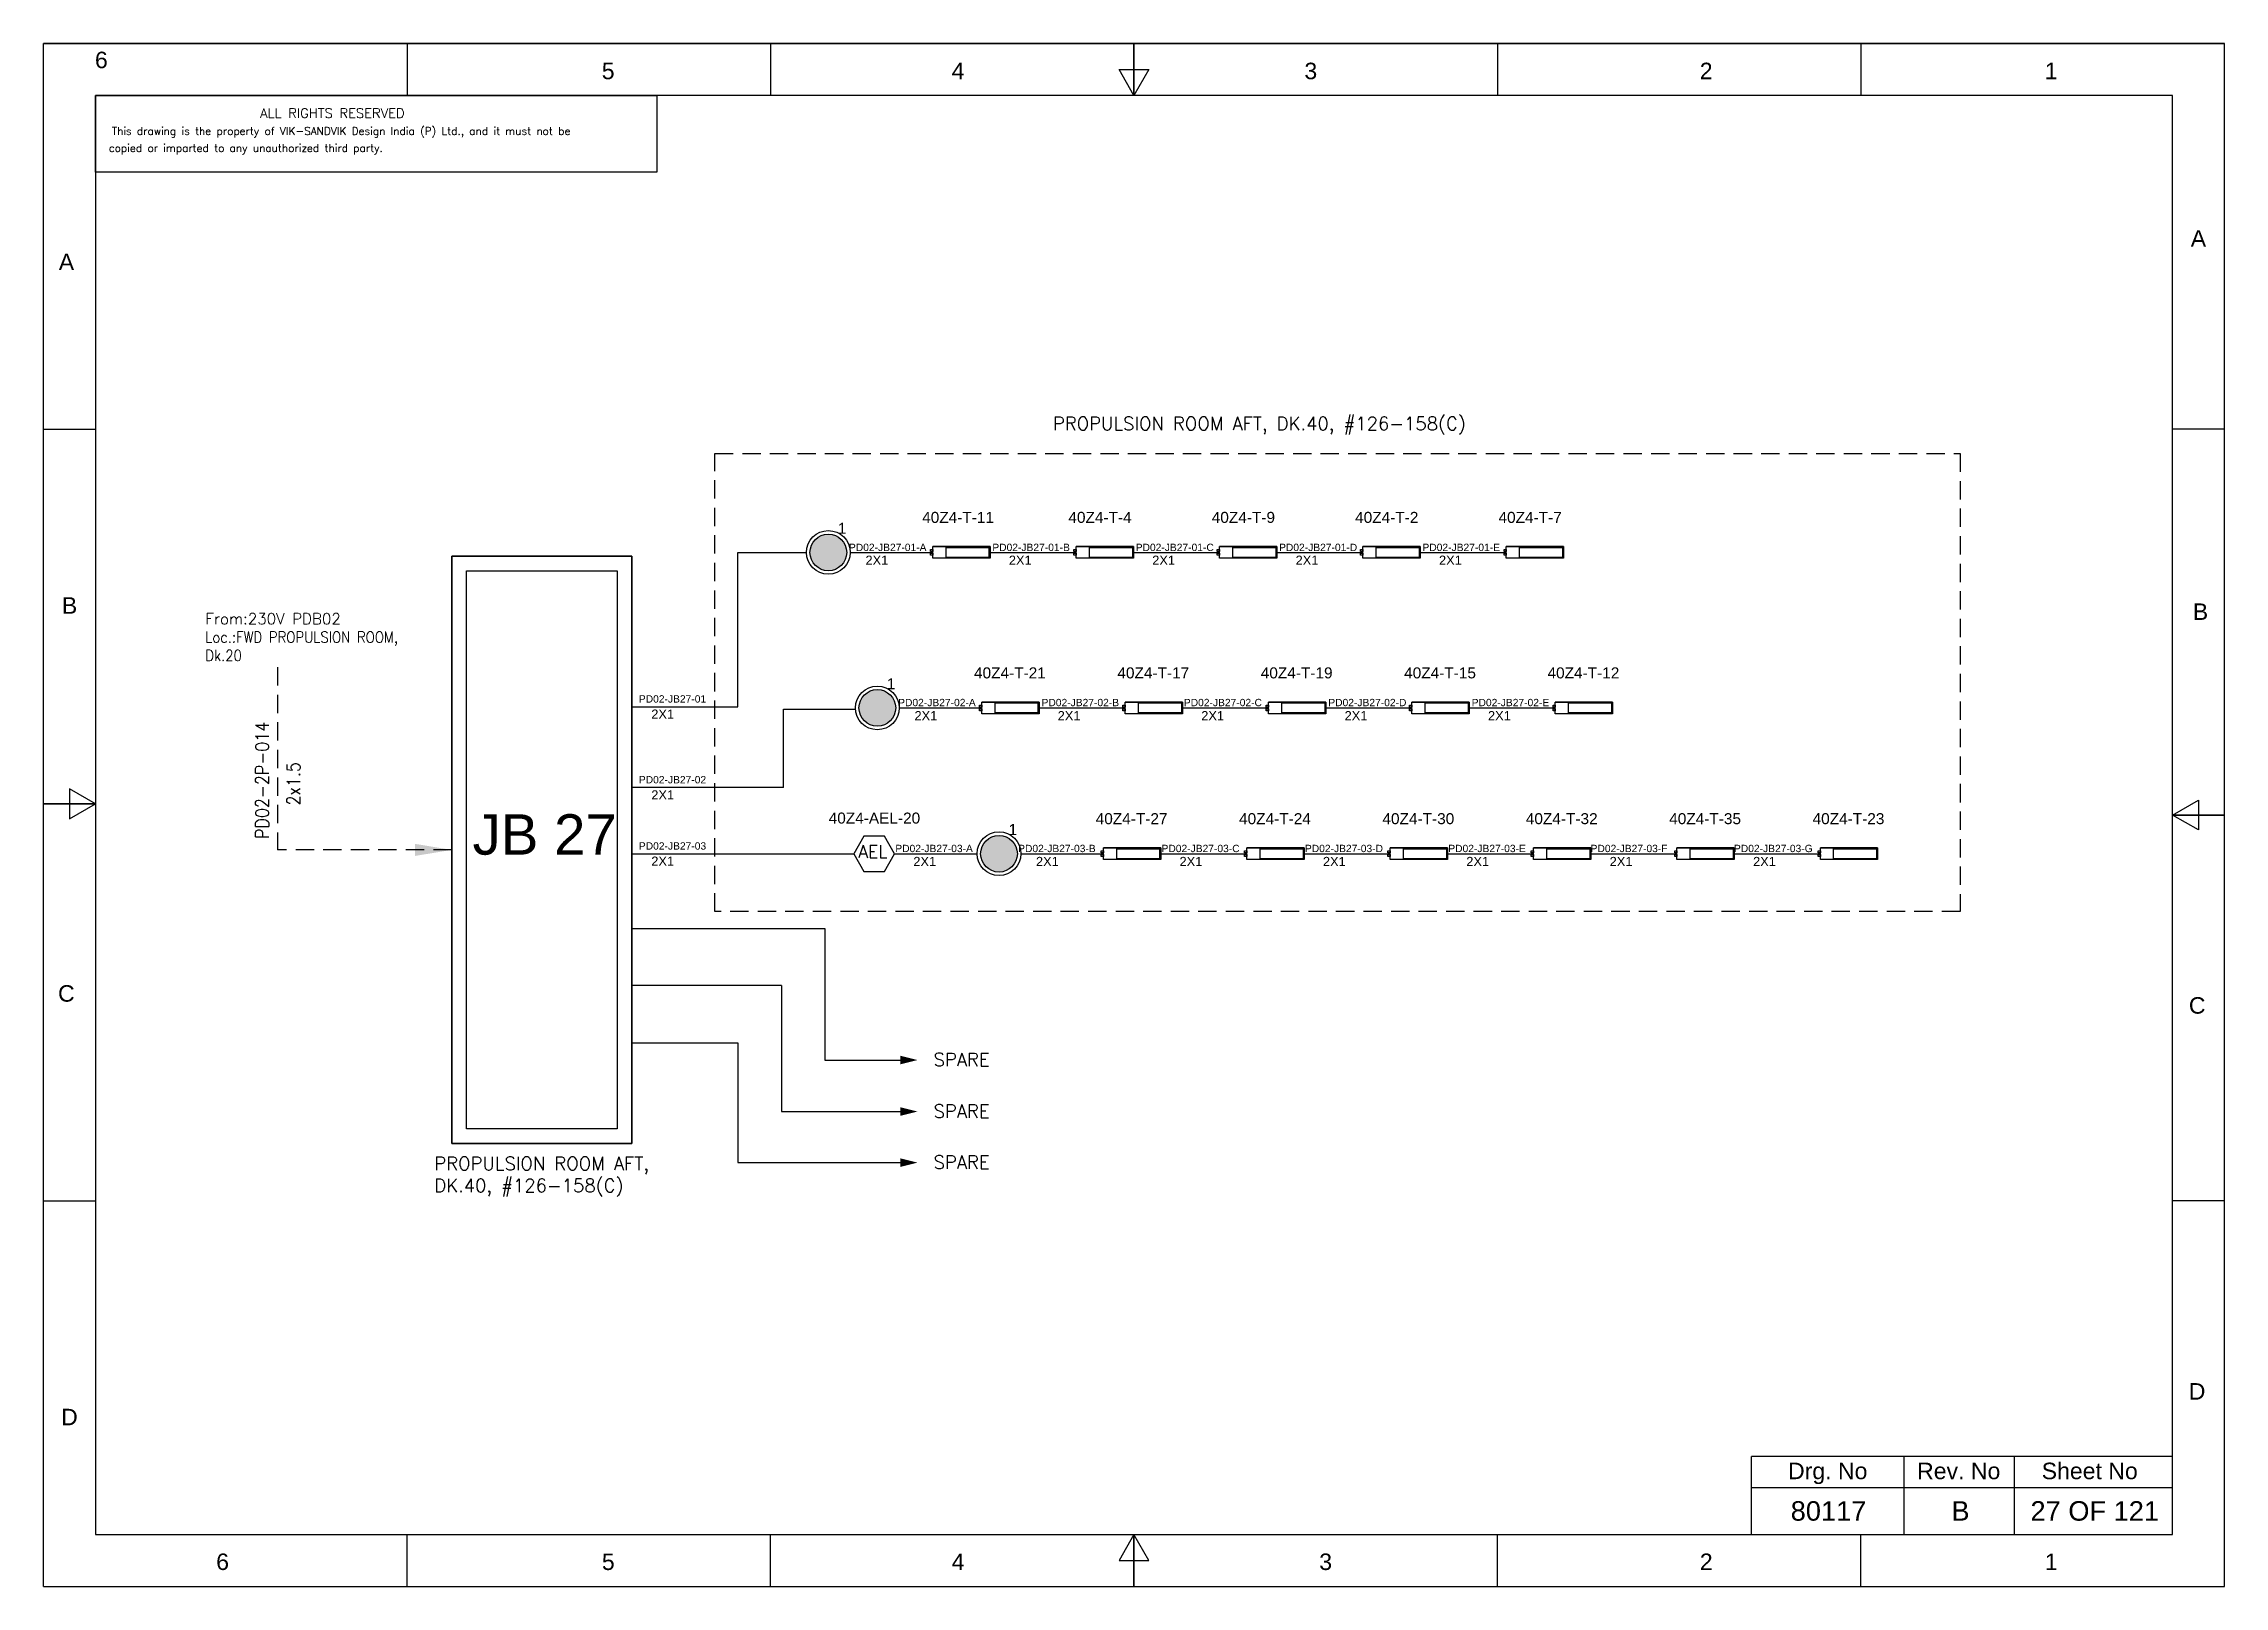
# Model space of a CAD drawing. Header units: inches. Extents: x -3311 to 1429, y -713 to 2436.
# Drawn here: x 180.5 to 477.5, y 1612.5 to 1822.6 of the extents above; entities that cross this region are included whole.
import ezdxf
from ezdxf.enums import TextEntityAlignment as Align

# ---------------------------------------------------------------- set-up
doc = ezdxf.new("R2010")
doc.units = ezdxf.units.IN
doc.linetypes.add('HIDDEN', pattern=[0.375, 0.25, -0.125])
doc.linetypes.add('SOLID', pattern=[0])
for name, color, linetype, lineweight in [('ELEC_TXT-025', 1, 'Continuous', 25), ('HEL-025', 1, 'Continuous', 25), ('HEL-035', 2, 'Continuous', 35)]:
    doc.layers.add(name, color=color, linetype=linetype, lineweight=lineweight)
doc.layers.add('LINE', color=3, linetype='SOLID')
doc.styles.add('_NORMAL', font='arial.ttf')
doc.styles.add('ROMANS', font='simplex.shx', dxfattribs={"width": 0.88})
doc.styles.get("Standard").update_dxf_attribs({"font": 'arial.ttf'})
doc.dimstyles.get("Standard").update_dxf_attribs({"dimtxt": 0.18, "dimasz": 0.18, "dimexe": 0.18, "dimexo": 0.0625, "dimgap": 0.09, "dimtad": 0, "dimtih": 1, "dimtoh": 1, "dimdec": 4, "dimzin": 0, "dimdsep": 46, "dimtxsty": 'Standard', "dimcen": 0.09, "dimadec": 0, "dimazin": 0, "dimtfac": 1, "dimtdec": 4, "dimtofl": 0, "dimtmove": 0, "dimatfit": 3, "dimfxl": 1, "dimtolj": 1, "dimtzin": 0, "dimarcsym": 0})

msp = doc.modelspace()

# ---------------------------------------------------------------- texts
at = {"color": 7}
for s, height, p in [('PD02-JB27-01-A', 1, (290.2106631544375, 1753.46009506567)), ('2X1', 1.25, (292.4600650644388, 1751.586867715386)), ('PD02-JB27-01-B', 1, (309.7375361187387, 1753.460095065671, -0.0270609315187806)), ('2X1', 1.25, (311.9869380286618, 1751.586867715386, -0.0270609315187806)), ('PD02-JB27-01-C', 1, (329.2644090829617, 1753.460095065671, -0.0541218630375611)), ('2X1', 1.25, (331.5138109928848, 1751.586867715386, -0.0541218630375611)), ('PD02-JB27-01-D', 1, (348.7912820471847, 1753.460095065671, -0.0811827945563417)), ('2X1', 1.25, (351.0406839571078, 1751.586867715386, -0.0811827945563417)), ('PD02-JB27-01-E', 1, (368.3181550114077, 1753.46009506567, -0.1082437260751243)), ('2X1', 1.25, (370.567556921329, 1751.586867715386, -0.1082437260751222)), ('PD02-JB27-01', 1, (261.6003594975154, 1732.826103305804)), ('2X1', 1.25, (263.2916084771223, 1730.627819312308)), ('PD02-JB27-02-A', 1, (296.9149686747714, 1732.33280215142)), ('2X1', 1.25, (299.1337675560899, 1730.413924814723)), ('PD02-JB27-02-B', 1, (316.4418416390727, 1732.33280215142, -0.0270609315187806)), ('2X1', 1.25, (318.6359342538199, 1730.413924814723, -0.0270609315187806)), ('PD02-JB27-02-C', 1, (335.8221666531826, 1732.33280215142, -0.0541218630375611)), ('2X1', 1.25, (338.1875134845359, 1730.413924814723, -0.0541218630375611)), ('PD02-JB27-02-D', 1, (355.4955875675187, 1732.33280215142, -0.0811827945563417)), ('2X1', 1.25, (357.7143864487588, 1730.413924814723, -0.0811827945563417)), ('PD02-JB27-02-E', 1, (375.0224605317417, 1732.33280215142, -0.1082437260751222)), ('2X1', 1.25, (377.2412594129819, 1730.413924814723, -0.1082437260751222)), ('PD02-JB27-02', 1, (261.6003594975154, 1721.828538867862)), ('2X1', 1.25, (263.2916084771223, 1719.630254874367)), ('PD02-JB27-03', 1, (261.6003594975154, 1712.805593720116)), ('2X1', 1.25, (263.2916084771223, 1710.60730972662)), ('PD02-JB27-03-A', 1, (296.5270478361481, 1712.463274492449)), ('2X1', 1.25, (298.9776667738415, 1710.562285048269)), ('PD02-JB27-03-B', 1, (313.255178662007, 1712.463274492449, -0.0270609315187806)), ('2X1', 1.25, (315.6810913332073, 1710.562285048268, -0.0270609315187806)), ('PD02-JB27-03-C', 1, (332.78205162623, 1712.463274492451, -0.0541218630375611)), ('2X1', 1.25, (335.2326705639234, 1710.562285048269, -0.0541218630375611)), ('PD02-JB27-03-D', 1, (352.308924590453, 1712.463274492449, -0.0811827945563417)), ('2X1', 1.25, (354.7595435281464, 1710.562285048269, -0.0811827945563417)), ('PD02-JB27-03-E', 1, (371.835797554676, 1712.463274492449, -0.1082437260751222)), ('2X1', 1.25, (374.2864164923694, 1710.562285048269, -0.1082437260751222)), ('PD02-JB27-03-F', 1, (391.216122568786, 1712.463274492449, -0.1353046575939028)), ('2X1', 1.25, (393.8132894565924, 1710.562285048269, -0.1353046575939028)), ('PD02-JB27-03-G', 1, (410.7429955330089, 1712.463274492449, -0.1623655891126834)), ('2X1', 1.25, (413.3401624208154, 1710.562285048269, -0.1623655891126834))]:
    msp.add_text(s, height=height, dxfattribs=at).set_placement(p)
at = {"color": 7, "lineweight": 30}
msp.add_text('JB 27', height=5.5, dxfattribs=at).set_placement((248.7695450789797, 1714.869009221112), align=Align.MIDDLE_CENTER)
at = {"color": 7}
for s, height, p in [('Drg. No', 2.245994999999999, (423.5128311035968, 1628.203720655539)), ('Rev. No', 2.245994999999999, (441.3504467325402, 1628.203720655539)), ('Sheet No', 2.245994999999999, (459.1918481764313, 1628.203720655539)), ('80117', 2.65275, (423.6205265155713, 1622.758604963402)), ('B', 2.65275, (441.5911970991547, 1622.758604963403)), ('27 OF 121', 2.65275, (459.877714649132, 1622.758604963403))]:
    msp.add_text(s, height=height, dxfattribs=at).set_placement(p, align=Align.MIDDLE_CENTER)
at = {"color": 7, "char_height": 1.8, "attachment_point": 1, "style": '_NORMAL'}
for s, insert, width in [('{\\Fromans|c0;\\C2;PROPULSION ROOM AFT, DK.40, #126-158(C)}', (317.9837046792636, 1771.716773416585), 74.17760965465446), ('{\\Fromans|c0;\\C2;SPARE}', (301.7403627741915, 1685.110428235252), 8.165826236390785), ('{\\Fromans|c0;\\C2;SPARE}', (301.7403627741915, 1678.092924840014), 8.165826236390785), ('{\\Fromans|c0;\\C2;PROPULSION ROOM AFT, \\PDK.40, #126-158(C)}', (233.7366430183684, 1670.972239068756), 74.17760965465446), ('{\\Fromans|c0;\\C2;SPARE}', (301.7403627741915, 1671.140318769584), 8.165826236390785)]:
    msp.add_mtext(s, dxfattribs=dict(at, insert=insert, width=width))
at = {"color": 7, "insert": (202.556043687995, 1744.990620370204), "char_height": 1.5, "width": 36.88843007146136, "attachment_point": 1}
msp.add_mtext('{\\Fromans|c0;\\C2;From:230V PDB02\\P\\Fsimplex|c0;\\W0.88;Loc.:FWD PROPULSION ROOM,      \\PDk.20}', dxfattribs=at)
at = {"color": 7, "insert": (209.3904082861282, 1714.260206328968), "char_height": 1.8, "width": 17.12963194783359, "attachment_point": 1, "rotation": 90, "style": '_NORMAL'}
msp.add_mtext('{\\Fromans|c0;\\W0.88;PD02-2P-014}', dxfattribs=at)
at = {"color": 7, "insert": (213.6613596862662, 1718.822050934301), "char_height": 1.8, "attachment_point": 1, "rotation": 90, "style": '_NORMAL'}
msp.add_mtext('{\\Fsimplex|c0;\\W0.88;2x1.5}', dxfattribs=at)

# ---------------------------------------------------------------- blocks, each defined once
blk = doc.blocks.new('fr')
at = {"color": 7, "linetype": 'Continuous'}
for p, q in [((33763.99041882888, 4500.404704292372), (33466.99094982888, 4500.404704292372)), ((33466.99094982888, 4500.404704292372), (33763.99041882888, 4500.404704292372)), ((33466.99094982888, 4290.333634292372), (33466.99094982888, 4500.404704292372)), ((33516.49086132888, 4500.404704292372), (33516.49086132888, 4493.331604292372)), ((33565.99077282888, 4500.404704292372), (33565.99077282888, 4493.331604292372)), ((33615.49068432888, 4500.404704292372), (33615.49068432888, 4493.331604292372)), ((33615.49068432888, 4493.331604292372), (33615.49068432888, 4500.404704292372)), ((33615.49068432888, 4500.404704292372), (33615.49068432888, 4493.331604292372)), ((33664.99059582888, 4500.404704292372), (33664.99059582888, 4493.331604292372)), ((33714.49050732888, 4500.404704292372), (33714.49050732888, 4493.331604292372)), ((33763.99041882888, 4290.333634292372), (33763.99041882888, 4500.404704292372)), ((33763.99041882888, 4290.333634292372), (33763.99041882888, 4500.404704292372)), ((33615.49068432888, 4493.331604292372), (33613.44882182088, 4496.868154292371)), ((33613.44882182088, 4496.868154292371), (33617.53254683689, 4496.868154292371)), ((33617.53254683689, 4496.868154292371), (33615.49068432888, 4493.331604292372)), ((33756.91731882888, 4493.331604292372), (33474.06404982888, 4493.331604292372)), ((33474.06404982888, 4493.331604292372), (33474.06404982888, 4297.406734292372)), ((33756.91731882888, 4297.406734292372), (33756.91731882888, 4493.331604292372)), ((33466.99094982888, 4447.886936792373), (33474.06404982888, 4447.886936792373)), ((33763.99041882888, 4447.886936792373), (33756.91731882888, 4447.886936792373)), ((33474.06404982888, 4396.869169292371), (33470.52749982888, 4398.911031800373)), ((33470.52749982888, 4398.911031800373), (33470.52749982888, 4394.827306784372)), ((33466.99094982888, 4396.869169292371), (33474.06404982888, 4396.869169292371)), ((33474.06404982888, 4396.869169292371), (33466.99094982888, 4396.869169292371)), ((33466.99094982888, 4396.869169292371), (33474.06404982888, 4396.869169292371)), ((33470.52749982888, 4394.827306784372), (33474.06404982888, 4396.869169292371)), ((33756.91731882888, 4395.369169292371), (33760.45386882887, 4397.411031800371)), ((33760.45386882887, 4397.411031800371), (33760.45386882887, 4393.327306784372)), ((33763.99041882888, 4395.369169292371), (33756.91731882888, 4395.369169292371)), ((33760.45386882887, 4393.327306784372), (33756.91731882888, 4395.369169292371)), ((33756.91731882888, 4395.369169292371), (33763.99041882888, 4395.369169292371)), ((33763.99041882888, 4395.369169292371), (33756.91731882888, 4395.369169292371)), ((33466.99094982888, 4342.851401792372), (33474.06404982888, 4342.851401792372)), ((33763.99041882888, 4342.851401792372), (33756.91731882888, 4342.851401792372)), ((33474.06404982888, 4297.406734292372), (33756.91731882888, 4297.406734292372)), ((33516.49086132888, 4290.333634292372), (33516.49086132888, 4297.406734292372)), ((33565.99077282888, 4290.333634292372), (33565.99077282888, 4297.406734292372)), ((33615.49068432888, 4297.406734292372), (33613.44882182088, 4293.870184292372)), ((33615.49068432888, 4290.333634292372), (33615.49068432888, 4297.406734292372)), ((33617.53254683689, 4293.870184292372), (33615.49068432888, 4297.406734292372)), ((33615.49068432888, 4297.406734292372), (33615.49068432888, 4290.333634292372)), ((33615.49068432888, 4290.333634292372), (33615.49068432888, 4297.406734292372)), ((33664.99059582888, 4290.333634292372), (33664.99059582888, 4297.406734292372)), ((33714.49050732888, 4290.333634292372), (33714.49050732888, 4297.406734292372)), ((33613.44882182088, 4293.870184292372), (33617.53254683689, 4293.870184292372)), ((33466.99094982888, 4290.333634292372), (33763.99041882888, 4290.333634292372)), ((33466.99094982888, 4290.333634292372), (33763.99041882888, 4290.333634292372))]:
    blk.add_line(p, q, dxfattribs=at)
at = {"color": 7, "style": '_NORMAL'}
for s, p in [('6', (33474.85554122253, 4498.184568051995)), ('5', (33543.88086868043, 4496.684568051995)), ('4', (33591.52292783513, 4496.684568051995)), ('3', (33639.57026672662, 4496.684568051994)), ('2', (33693.41447692277, 4496.684568051995)), ('1', (33740.39470872623, 4496.684568051995)), ('A', (33760.45386882887, 4473.878661882723)), ('A', (33470.10256842159, 4470.684646417788)), ('B', (33470.52499920517, 4423.895143770592)), ('B', (33760.73536651571, 4423.056339053171)), ('C', (33470.08476970382, 4371.074991954313)), ('C', (33760.28539060379, 4369.440827315858)), ('D', (33760.2726824658, 4316.886883350412)), ('D', (33470.50885169667, 4313.392487638034)), ('6', (33491.36728552911, 4293.686598051996)), ('5', (33543.89261298701, 4293.686598051996)), ('4', (33591.53467214172, 4293.686598051996)), ('3', (33641.59491144936, 4293.686598051996)), ('2', (33693.42622122935, 4293.686598051996)), ('1', (33740.40645303282, 4293.686598051996))]:
    blk.add_text(s, height=2.245709249999999, dxfattribs=at).set_placement(p, align=Align.MIDDLE_CENTER)
blk = doc.blocks.new('A$C4BAD7D21')
at = {"layer": 'HEL-025'}
blk.add_lwpolyline([(-34000.00013845507, -7.23888515495e-05), (-34000.00013845501, 2086.008166713233), (-18713.72949524718, 2086.008166713277), (-18713.72949524724, -7.23888078937e-05)], close=True, dxfattribs=at)
at = {"layer": 'HEL-025', "style": 'ROMANS'}
for s, p in [('This drawing is the property of VIK-SANDVIK Design India (P) Ltd., and it must not be', (-33557.56104603212, 1015.847137906297)), (' copied or imparted to any unauthorized third party.', (-33784.71575493622, 550.1417873854515))]:
    blk.add_text(s, height=210, dxfattribs=at).set_placement(p)
at = {"layer": 'HEL-035', "style": 'ROMANS'}
blk.add_text('     ALL RIGHTS RESERVED', height=262.5, dxfattribs=at).set_placement((-30497.35732344113, 1475.667350434829))
blk = doc.blocks.new('2A')
at = {"color": 7, "lineweight": -3, "ltscale": 2.5}
blk.add_line((790.0248076338233, 1997.62080387622, -0.0270609315187806), (782.2260654954592, 1997.62080387622, -0.0270609315187806), dxfattribs=at)
at = {"color": 7, "lineweight": -3, "ltscale": 2.5, "elevation": -0.0270609315187806}
for points in [[(781.9116000866528, 1997.205709536597), (782.2260654954592, 1997.205709536597), (782.2260654954592, 1996.941558593201), (781.9116000866528, 1996.941558593201)], [(781.9116000866528, 1996.702564882509), (782.2260654954592, 1996.702564882509), (782.2260654954592, 1996.438413939113), (781.9116000866528, 1996.438413939113)], [(782.2260654954592, 1997.62080387622), (790.0248076338233, 1997.62080387622), (790.0248076338233, 1996.02331959949), (782.2260654954592, 1996.02331959949)], [(784.0292030799361, 1997.501307020874), (789.8782596837103, 1997.501307020874), (789.8782596837103, 1996.142816454836), (784.0292030799361, 1996.142816454836)]]:
    blk.add_lwpolyline(points, close=True, dxfattribs=at)
blk = doc.blocks.new('LED TUBE LIGHT 30W')
blk.add_blockref('2A', (179.9054482727602, -357.8945967387995))
blk.add_attdef('TAG_NO.', (962.5195036238373, 1642.970585224031), '', height=1.5)
blk = doc.blocks.new('AEL')
at = {"color": 4}
blk.add_lwpolyline([(989.9752931674598, -190.0937488762077), (992.7522595313308, -190.0937488762077), (994.140742713266, -187.6888254596407), (992.7522595313308, -185.2839020430737), (989.9752931674598, -185.2839020430737), (988.5868099855245, -187.6888254596407)], close=True, dxfattribs=at)
at = {"color": 4, "style": 'ROMANS'}
blk.add_text('AEL', height=1.725, dxfattribs=at).set_placement((989.1959836497424, -188.2711585409042))
blk = doc.blocks.new('AEL_L')
blk.add_blockref('AEL', (0, 0))
blk.add_attdef('TAG_NO', (986.5509174898416, -183.5896636619281), '', height=1.5)
blk = doc.blocks.new('FIXED_KEY_SWITCH')
h = blk.add_hatch(color=1)
h.dxf.hatch_style = 1
edge = h.paths.add_edge_path()
edge.add_arc((848.1293472096052, 1737.458094578189), 2.5, 0, 360)
at = {"color": 1}
blk.add_circle((848.1293472096052, 1737.458094578189), 2.5, dxfattribs=at)
at = {"color": 7, "insert": (849.4370786624187, 1741.499464984656), "char_height": 1.5, "attachment_point": 1, "style": '_NORMAL'}
blk.add_mtext_dynamic_manual_height_columns('1', width=1.5, gutter_width=7.5, heights=[0], dxfattribs=at)
blk = doc.blocks.new('SWT')
blk.add_blockref('FIXED_KEY_SWITCH', (0, 0))
blk.add_attdef('TAG_NO', (844.5529265958943, 1741.112352781243), '', height=1.5)

# ---------------------------------------------------------------- linework, layer by layer
for p, q in [((275.0859777125079, 1732.269794041941), (275.0859777125079, 1753.273867123371)), ((281.0096982152863, 1694.280606290347), (260.6231389185559, 1694.280606290347))]:
    msp.add_line(p, q)
at = {"color": 7, "linetype": 'Continuous'}
for p, q in [((470.4584921166533, 1630.152356001912), (413.1396176129364, 1630.152356001912)), ((413.1396176129364, 1619.556581186357), (413.1396176129364, 1630.152356001912)), ((433.9122192685135, 1619.556581186357), (433.9122192685135, 1630.152356001912)), ((448.9284890241324, 1619.556581186357), (448.9284890241324, 1630.152356001912)), ((413.1396176129364, 1625.969560930435), (470.4584921166533, 1625.969560930435))]:
    msp.add_line(p, q, dxfattribs=at)
at = {"linetype": 'HIDDEN', "ltscale": 10}
msp.add_lwpolyline([(271.9484039409399, 1766.741182633216), (441.5399339321375, 1766.741182633216), (441.5399339321375, 1704.356608033727), (271.9484039409399, 1704.356608033727)], close=True, dxfattribs=at)
msp.add_lwpolyline([(212.3778836825786, 1737.643829770948), (212.3778836825786, 1712.766036453921)], dxfattribs=at)
for points in [[(297.1869927737971, 1684.156659874547, 1.178849999999999, 0, 0), (299.5446927737976, 1684.156659874547, 0, 0, 0)], [(297.1869927737971, 1677.139156479309, 1.178849999999999, 0, 0), (299.5446927737976, 1677.139156479309, 0, 0, 0)], [(297.1869927737971, 1670.186550408879, 1.178849999999999, 0, 0), (299.5446927737976, 1670.186550408879, 0, 0, 0)]]:
    msp.add_lwpolyline(points, format="xyseb")
at = {"layer": 'LINE', "color": 0}
for p, q in [((236.1125439478601, 1752.766036453921), (236.1125439478601, 1672.766036453921)), ((260.6231389185559, 1752.766036453921), (236.1125439478601, 1752.766036453921)), ((260.6231389185559, 1672.766036453921), (260.6231389185559, 1752.766036453921)), ((275.0859777125079, 1753.273867123371), (284.4269767505623, 1753.273867123371)), ((290.3752867921655, 1753.273867123371, -0.001094042753753891), (301.6292625972983, 1753.273867123371, -0.0270609315187806)), ((309.4280047356642, 1753.273867123371, -0.0270609315187806), (321.1561355615213, 1753.273867123371, -0.0541218630375611)), ((328.9548776998872, 1753.273867123371, -0.0541218630375611), (340.6830085257443, 1753.273867123371, -0.0811827945563417)), ((348.4817506641102, 1753.273867123371, -0.0811827945563417), (360.2098814899674, 1753.273867123371, -0.1082437260751222)), ((368.0086236283313, 1753.273867123371, -0.1082437260751222), (379.7367544541885, 1753.273867123371, -0.1353046575939028)), ((260.6231389185559, 1732.269794041941), (275.0859777125079, 1732.269794041941)), ((281.3002443656987, 1721.272229604), (281.3002443656987, 1731.952553522448)), ((281.3002443656987, 1731.952553522448), (291.1043824079811, 1731.952553522448)), ((297.0489892838148, 1732.100924222709, -0.001094042753749398), (308.3029650889512, 1732.100924222709, -0.0270609315187806)), ((316.1017072273153, 1732.100924222709, -0.0270609315187806), (327.8298380531742, 1732.100924222709, -0.0541218630375611)), ((335.6285801915383, 1732.100924222709, -0.0541218630375611), (347.3567110173972, 1732.100924222709, -0.0811827945563417)), ((355.1554531557613, 1732.100924222709, -0.0811827945563417), (366.8835839816202, 1732.100924222709, -0.1082437260751222)), ((374.6823261199843, 1732.100924222709, -0.1082437260751222), (386.4104569458432, 1732.100924222709, -0.1353046575939028)), ((281.3002443656987, 1721.272229604), (260.6231389185559, 1721.272229604)), ((260.6231389185559, 1712.249284456254), (290.8648007531028, 1712.249284456254)), ((296.4187334808439, 1712.249284456254), (307.6727092858221, 1712.249284456254, -0.02596688876466593)), ((313.6210193274253, 1712.249284456254, -0.02815497427253012), (324.8749951325617, 1712.249284456254, -0.0541218630375611)), ((332.6737372709258, 1712.249284456254, -0.0541218630375611), (344.4018680967847, 1712.249284456254, -0.0811827945563417)), ((352.2006102351489, 1712.249284456254, -0.0811827945563417), (363.9287410610077, 1712.249284456254, -0.1082437260751222)), ((371.7274831993718, 1712.249284456254, -0.1082437260751222), (383.4556140252307, 1712.249284456254, -0.1353046575939028)), ((391.2543561635948, 1712.249284456254, -0.1353046575939028), (402.9824869894537, 1712.249284456254, -0.1623655891126833)), ((410.7812291278178, 1712.249284456254, -0.1623655891126834), (422.5093599536767, 1712.249284456254, -0.1894265206314639)), ((260.6231389185559, 1702.082237426278), (286.9334187180648, 1702.082237426278)), ((286.9334187180648, 1702.082237426278), (286.9334187180648, 1684.156659874547)), ((281.0096982152863, 1694.280606290347), (281.0096982152863, 1677.139156479309)), ((260.6231389185559, 1686.478975154415), (275.0859777125079, 1686.478975154415)), ((275.0859777125079, 1686.478975154415), (275.0859777125079, 1670.186550408879)), ((286.9334187180648, 1684.156659874547), (297.2766692591977, 1684.156659874547)), ((281.0096982152863, 1677.139156479309), (297.2766692591977, 1677.139156479309)), ((236.1125439478601, 1672.766036453921), (260.6231389185559, 1672.766036453921)), ((275.0859777125079, 1670.186550408879), (297.2766692591977, 1670.186550408879))]:
    msp.add_line(p, q, dxfattribs=at)
for points in [[(236.1125439478601, 1752.766036453921), (260.6231389185559, 1752.766036453921), (260.6231389185559, 1672.766036453921), (236.1125439478601, 1672.766036453921)], [(238.1125439478601, 1750.766036453921), (258.6231389185559, 1750.766036453921), (258.6231389185559, 1674.766036453921), (238.1125439478601, 1674.766036453921)]]:
    msp.add_lwpolyline(points, close=True, dxfattribs=at)
for centre in [(287.4011317713639, 1753.273867123371), (294.0748342630131, 1732.100924222709), (310.6468643066237, 1712.249284456254, -0.0270609315187806)]:
    msp.add_circle(centre, 2.974155020801596, dxfattribs=at)

# ---------------------------------------------------------------- block references
for name, p in [('fr', (-33286.45882671223, -2677.850153106016)), ('SWT', (-560.728215438241, 15.81577254518174)), ('SWT', (-554.0545129465917, -5.357170355480548)), ('SWT', (-537.4824829029811, -25.20881012193513, -0.0270609315187806))]:
    msp.add_blockref(name, p)
ref = msp.add_blockref('LED TUBE LIGHT 30W', (-660.5022511709193, 114.3464021243151))
ref.add_attrib('TAG_NO.', '40Z4-T-11', (300.1833148112291, 1757.294172457821), dxfattribs={"height": 1.5})
ref = msp.add_blockref('LED TUBE LIGHT 30W', (-640.9753782066964, 114.3464021243151, -0.0270609315187806))
ref.add_attrib('TAG_NO.', '40Z4-T-4', (320.0947295682399, 1757.294172457821, -0.0270609315187806), dxfattribs={"height": 1.5})
ref = msp.add_blockref('LED TUBE LIGHT 30W', (-621.4485052424734, 114.3464021243151, -0.0541218630375611))
ref.add_attrib('TAG_NO.', '40Z4-T-9', (339.6216025324629, 1757.294172457821, -0.0541218630375611), dxfattribs={"height": 1.5})
ref = msp.add_blockref('LED TUBE LIGHT 30W', (-601.9216322782503, 114.3464021243151, -0.0811827945563417))
ref.add_attrib('TAG_NO.', '40Z4-T-2', (359.148475496686, 1757.294172457821, -0.0811827945563417), dxfattribs={"height": 1.5})
ref = msp.add_blockref('LED TUBE LIGHT 30W', (-582.3947593140292, 114.3464021243151, -0.1082437260751222))
ref.add_attrib('TAG_NO.', '40Z4-T-7', (378.6753484609071, 1757.294172457821, -0.1082437260751222), dxfattribs={"height": 1.5})
ref = msp.add_blockref('LED TUBE LIGHT 30W', (-653.8285486792682, 93.17345922365324))
ref.add_attrib('TAG_NO.', '40Z4-T-21', (307.241559095668, 1736.121229557158), dxfattribs={"height": 1.5})
ref = msp.add_blockref('LED TUBE LIGHT 30W', (-634.3016757150452, 93.17345922365324, -0.0270609315187806))
ref.add_attrib('TAG_NO.', '40Z4-T-17', (326.768432059891, 1736.121229557158, -0.0270609315187806), dxfattribs={"height": 1.5})
ref = msp.add_blockref('LED TUBE LIGHT 30W', (-614.7748027508222, 93.17345922365324, -0.0541218630375611))
ref.add_attrib('TAG_NO.', '40Z4-T-19', (346.295305024114, 1736.121229557158, -0.0541218630375611), dxfattribs={"height": 1.5})
ref = msp.add_blockref('LED TUBE LIGHT 30W', (-595.2479297865992, 93.17345922365324, -0.0811827945563417))
ref.add_attrib('TAG_NO.', '40Z4-T-15', (365.822177988337, 1736.121229557158, -0.0811827945563417), dxfattribs={"height": 1.5})
ref = msp.add_blockref('LED TUBE LIGHT 30W', (-575.7210568223762, 93.17345922365324, -0.1082437260751222))
ref.add_attrib('TAG_NO.', '40Z4-T-12', (385.34905095256, 1736.121229557158, -0.1082437260751222), dxfattribs={"height": 1.5})
ref = msp.add_blockref('AEL_L', (-697.7220092324219, 1899.938109915895))
ref.add_attrib('TAG_NO', '40Z4-AEL-20', (287.4502228088632, 1716.348446253967), dxfattribs={"color": 4, "height": 1.5})
ref = msp.add_blockref('LED TUBE LIGHT 30W', (-637.2565186356577, 73.32181945719913, -0.0270609315187806))
ref.add_attrib('TAG_NO.', '40Z4-T-27', (323.8135891392785, 1716.269589790704, -0.0270609315187806), dxfattribs={"height": 1.5})
ref = msp.add_blockref('LED TUBE LIGHT 30W', (-617.7296456714348, 73.32181945719913, -0.0541218630375611))
ref.add_attrib('TAG_NO.', '40Z4-T-24', (343.3404621035015, 1716.269589790704, -0.0541218630375611), dxfattribs={"height": 1.5})
ref = msp.add_blockref('LED TUBE LIGHT 30W', (-598.2027727072118, 73.32181945719913, -0.0811827945563417))
ref.add_attrib('TAG_NO.', '40Z4-T-30', (362.8673350677245, 1716.269589790704, -0.0811827945563417), dxfattribs={"height": 1.5})
ref = msp.add_blockref('LED TUBE LIGHT 30W', (-578.6758997429887, 73.32181945719913, -0.1082437260751222))
ref.add_attrib('TAG_NO.', '40Z4-T-32', (382.3942080319475, 1716.269589790704, -0.1082437260751222), dxfattribs={"height": 1.5})
ref = msp.add_blockref('LED TUBE LIGHT 30W', (-559.1490267787658, 73.32181945719913, -0.1353046575939028))
ref.add_attrib('TAG_NO.', '40Z4-T-35', (401.9210809961704, 1716.269589790704, -0.1353046575939028), dxfattribs={"height": 1.5})
ref = msp.add_blockref('LED TUBE LIGHT 30W', (-539.6221538145428, 73.32181945719913, -0.1623655891126834))
ref.add_attrib('TAG_NO.', '40Z4-T-23', (421.4479539603935, 1716.269589790704, -0.1623655891126834), dxfattribs={"height": 1.5})
at = {"layer": 'ELEC_TXT-025', "color": 0, "xscale": 0.005, "yscale": 0.005, "zscale": 0.005}
msp.add_blockref('A$C4BAD7D21', (357.6052238089287, 1805.051410352791), dxfattribs=at)

msp.set_redraw_order([(e.dxf.handle, doc.entitydb.next_handle()) for e in msp.query("TEXT MTEXT ATTDEF DIMENSION ARC_DIMENSION")])  # texts and dimensions are drawn at this point

# ---------------------------------------------------------------- leaders
at = {"linetype": 'HIDDEN', "ltscale": 10}
msp.add_leader([(236.1125439478601, 1712.766036453921), (212.3778836825786, 1712.766036453921)], dimstyle='Standard', override={"dimasz": 5, "dimarcsym": 1}, dxfattribs=at)

doc.saveas('drawing.dxf')
